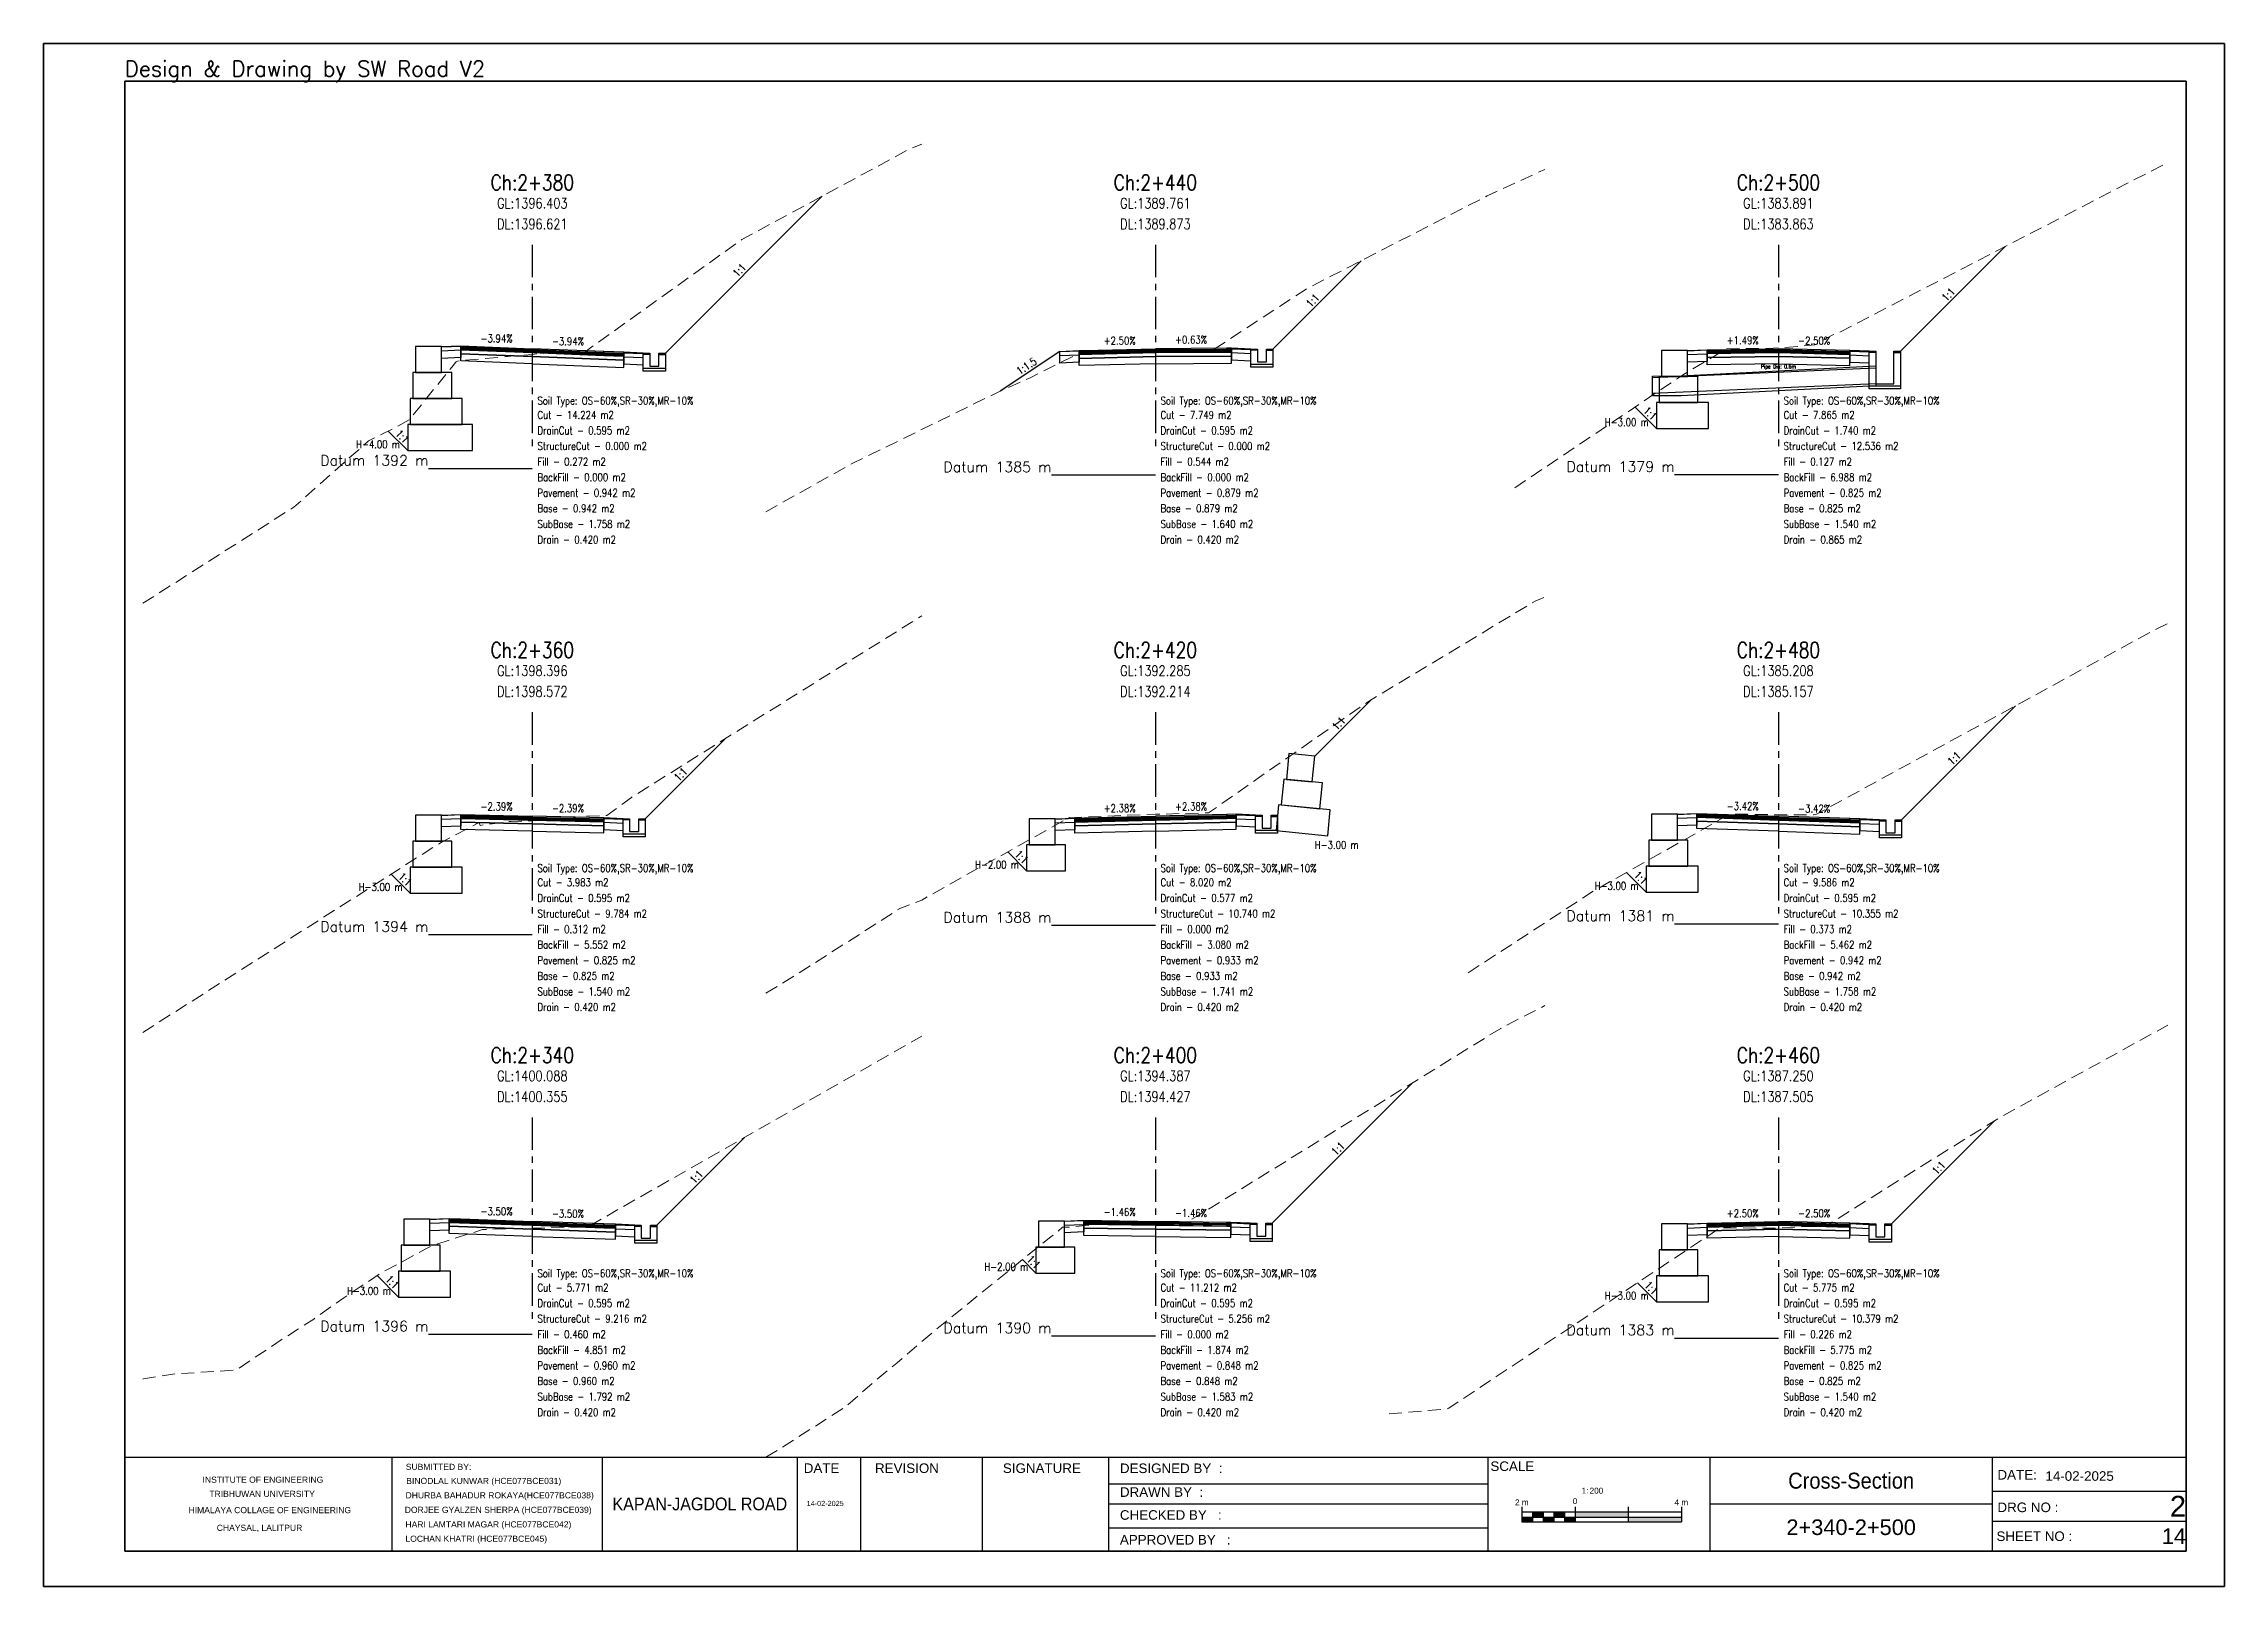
# Model space of a CAD drawing. Extents: x -19 to 1577, y -12 to 48.
# Drawn here: x 1385.2 to 1469.2, y -11.7 to 47.7 of the extents above; entities that cross this region are included whole.
import ezdxf
from ezdxf.enums import TextEntityAlignment as Align

# ---------------------------------------------------------------- set-up
doc = ezdxf.new("R2010")
doc.units = 0
doc.header["$MEASUREMENT"] = 0
doc.linetypes.add('Center', pattern=[2, 1.25, -0.25, 0.25, -0.25])
doc.linetypes.add('Dashed', pattern=[0.75, 0.5, -0.25])
for name, color, linetype in [('BackFill-Area', 7, 'Continuous'), ('Base', 6, 'Continuous'), ('Base-Area', 7, 'Continuous'), ('Cut-Area', 7, 'Continuous'), ('CutFillLine', 4, 'Continuous'), ('Drain', 3, 'Continuous'), ('Drain-Area', 7, 'Continuous'), ('DrainCut-Area', 7, 'Continuous'), ('ExtraWideningLayers', 7, 'Continuous'), ('Fill-Area', 7, 'Continuous'), ('Frame', 7, 'Continuous'), ('GabionBreastWall', 6, 'Continuous'), ('GabionRetainingWall', 140, 'Continuous'), ('Height', 7, 'Continuous'), ('L_CF_Slope', 7, 'Continuous'), ('L_Slope', 7, 'Continuous'), ('Pavement-Area', 7, 'Continuous'), ('PavementLayers', 1, 'Continuous'), ('PipeCulvert', 6, 'Continuous'), ('R_CF_Slope', 7, 'Continuous'), ('R_Slope', 7, 'Continuous'), ('Shoulder', 2, 'Continuous'), ('Soil Type', 7, 'Continuous'), ('StructureCut-Area', 7, 'Continuous'), ('SubBase', 7, 'Continuous'), ('SubBase-Area', 7, 'Continuous')]:
    doc.layers.add(name, color=color, linetype=linetype)
for name, color, linetype, lineweight in [('CenterLine', 5, 'Center', 25), ('ChainageTxt', 7, 'Continuous', 25), ('DatumLabel', 1, 'Continuous', 25), ('DLTxt', 1, 'Continuous', 25), ('GL', 104, 'Dashed', 18), ('GLTxt', 3, 'Continuous', 25)]:
    doc.layers.add(name, color=color, linetype=linetype, lineweight=lineweight)
doc.styles.add('ARIAL', font='arial.ttf')
doc.styles.get("Standard").update_dxf_attribs({"font": 'simplex.shx'})

msp = doc.modelspace()

# ---------------------------------------------------------------- texts
msp.add_text('Design & Drawing by SW Road V2', height=0.6).set_placement((1388.3, 46.3), align=Align.BOTTOM_LEFT)
at = {"layer": 'BackFill-Area', "width": 0.8}
for s, p in [('BackFill - 0.000 m2', (1404.2, 31.2)), ('BackFill - 0.000 m2', (1428.2, 31.2)), ('BackFill - 6.988 m2', (1452.2, 31.2)), ('BackFill - 5.552 m2', (1404.2, 13.2)), ('BackFill - 3.080 m2', (1428.2, 13.2)), ('BackFill - 5.462 m2', (1452.2, 13.2)), ('BackFill - 4.851 m2', (1404.2, -2.4)), ('BackFill - 1.874 m2', (1428.2, -2.4)), ('BackFill - 5.775 m2', (1452.2, -2.4))]:
    msp.add_text(s, height=0.3, dxfattribs=at).set_placement(p, align=Align.TOP_LEFT)
at = {"layer": 'Base-Area', "width": 0.8}
for s, p in [('Base - 0.942 m2', (1404.2, 30)), ('Base - 0.879 m2', (1428.2, 30)), ('Base - 0.825 m2', (1452.2, 30)), ('Base - 0.825 m2', (1404.2, 12)), ('Base - 0.933 m2', (1428.2, 12)), ('Base - 0.942 m2', (1452.2, 12)), ('Base - 0.960 m2', (1404.2, -3.6)), ('Base - 0.848 m2', (1428.2, -3.6)), ('Base - 0.825 m2', (1452.2, -3.6))]:
    msp.add_text(s, height=0.3, dxfattribs=at).set_placement(p, align=Align.TOP_LEFT)
at = {"layer": 'ChainageTxt', "width": 0.8}
for s, p in [('Ch:2+380', (1404, 42.4)), ('Ch:2+440', (1428, 42.4)), ('Ch:2+500', (1452, 42.4)), ('Ch:2+360', (1404, 24.4)), ('Ch:2+420', (1428, 24.4)), ('Ch:2+480', (1452, 24.4)), ('Ch:2+340', (1404, 8.8)), ('Ch:2+400', (1428, 8.8)), ('Ch:2+460', (1452, 8.8))]:
    msp.add_text(s, height=0.6, dxfattribs=at).set_placement(p, align=Align.MIDDLE_CENTER)
at = {"layer": 'Cut-Area', "width": 0.8}
for s, p in [('Cut - 14.224 m2', (1404.2, 33.6)), ('Cut - 7.749 m2', (1428.2, 33.6)), ('Cut - 7.865 m2', (1452.2, 33.6)), ('Cut - 3.983 m2', (1404.2, 15.6)), ('Cut - 8.020 m2', (1428.2, 15.6)), ('Cut - 9.586 m2', (1452.2, 15.6)), ('Cut - 5.771 m2', (1404.2, 0)), ('Cut - 11.212 m2', (1428.2, 0)), ('Cut - 5.775 m2', (1452.2, 0))]:
    msp.add_text(s, height=0.3, dxfattribs=at).set_placement(p, align=Align.TOP_LEFT)
at = {"layer": 'DatumLabel'}
for s, p in [('Datum 1392 m', (1400, 31.379)), ('Datum 1385 m', (1424, 31.127)), ('Datum 1379 m', (1448, 31.137)), ('Datum 1388 m', (1424, 13.786)), ('Datum 1381 m', (1448, 13.843)), ('Datum 1394 m', (1400, 13.428)), ('Datum 1396 m', (1400, -1.955)), ('Datum 1390 m', (1424, -2.027)), ('Datum 1383 m', (1448, -2.105))]:
    msp.add_text(s, height=0.4, dxfattribs=at).set_placement(p, align=Align.BOTTOM_RIGHT)
at = {"layer": 'DLTxt', "width": 0.8}
for s, p in [('DL:1396.621', (1404, 40.8)), ('DL:1389.873', (1428, 40.8)), ('DL:1383.863', (1452, 40.8)), ('DL:1398.572', (1404, 22.8)), ('DL:1392.214', (1428, 22.8)), ('DL:1385.157', (1452, 22.8)), ('DL:1400.355', (1404, 7.2)), ('DL:1394.427', (1428, 7.2)), ('DL:1387.505', (1452, 7.2))]:
    msp.add_text(s, height=0.4, dxfattribs=at).set_placement(p, align=Align.MIDDLE_CENTER)
at = {"layer": 'Drain-Area', "width": 0.8}
for s, p in [('Drain - 0.420 m2', (1404.2, 28.8)), ('Drain - 0.420 m2', (1428.2, 28.8)), ('Drain - 0.865 m2', (1452.2, 28.8)), ('Drain - 0.420 m2', (1404.2, 10.8)), ('Drain - 0.420 m2', (1428.2, 10.8)), ('Drain - 0.420 m2', (1452.2, 10.8)), ('Drain - 0.420 m2', (1404.2, -4.8)), ('Drain - 0.420 m2', (1428.2, -4.8)), ('Drain - 0.420 m2', (1452.2, -4.8))]:
    msp.add_text(s, height=0.3, dxfattribs=at).set_placement(p, align=Align.TOP_LEFT)
at = {"layer": 'DrainCut-Area', "width": 0.8}
for s, p in [('DrainCut - 0.595 m2', (1404.2, 33)), ('DrainCut - 0.595 m2', (1428.2, 33)), ('DrainCut - 1.740 m2', (1452.2, 33)), ('DrainCut - 0.595 m2', (1404.2, 15)), ('DrainCut - 0.577 m2', (1428.2, 15)), ('DrainCut - 0.595 m2', (1452.2, 15)), ('DrainCut - 0.595 m2', (1404.2, -0.6)), ('DrainCut - 0.595 m2', (1428.2, -0.6)), ('DrainCut - 0.595 m2', (1452.2, -0.6))]:
    msp.add_text(s, height=0.3, dxfattribs=at).set_placement(p, align=Align.TOP_LEFT)
at = {"layer": 'Fill-Area', "width": 0.8}
for s, p in [('Fill - 0.272 m2', (1404.2, 31.8)), ('Fill - 0.544 m2', (1428.2, 31.8)), ('Fill - 0.127 m2', (1452.2, 31.8)), ('Fill - 0.312 m2', (1404.2, 13.8)), ('Fill - 0.000 m2', (1428.2, 13.8)), ('Fill - 0.373 m2', (1452.2, 13.8)), ('Fill - 0.460 m2', (1404.2, -1.8)), ('Fill - 0.000 m2', (1428.2, -1.8)), ('Fill - 0.226 m2', (1452.2, -1.8))]:
    msp.add_text(s, height=0.3, dxfattribs=at).set_placement(p, align=Align.TOP_LEFT)
at = {"layer": 'GLTxt', "width": 0.8}
for s, p in [('GL:1396.403', (1404, 41.6)), ('GL:1389.761', (1428, 41.6)), ('GL:1383.891', (1452, 41.6)), ('GL:1398.396', (1404, 23.6)), ('GL:1392.285', (1428, 23.6)), ('GL:1385.208', (1452, 23.6)), ('GL:1400.088', (1404, 8)), ('GL:1394.387', (1428, 8)), ('GL:1387.250', (1452, 8))]:
    msp.add_text(s, height=0.4, dxfattribs=at).set_placement(p, align=Align.MIDDLE_CENTER)
at = {"layer": 'Height', "width": 0.8}
for s, p in [('H-3.00 m', (1447, 32.929)), ('H-4.00 m', (1398.9, 32.078)), ('H-2.00 m', (1422.742, 15.896)), ('H-3.00 m', (1399, 15.036)), ('H-3.00 m', (1446.61, 15.077)), ('H-2.00 m', (1423.1, 0.41)), ('H-3.00 m', (1398.55, -0.518)), ('H-3.00 m', (1447, -0.699))]:
    msp.add_text(s, height=0.3, dxfattribs=at).set_placement(p, align=Align.BOTTOM_RIGHT)
msp.add_text('H-3.00 m', height=0.3, dxfattribs=at).set_placement((1434.141, 17.044), align=Align.TOP_LEFT)
at = {"layer": 'L_CF_Slope', "width": 0.8}
for s, rotation, p in [('1:1.5', 33.69007, (1423.171, 35.13)), ('1:1', 315, (1446.887, 33.342)), ('1:1', 315, (1398.825, 32.453)), ('1:1', 315, (1422.677, 16.261)), ('1:1', 315, (1398.934, 15.402)), ('1:1', 315, (1446.531, 15.457)), ('1:1', 315, (1423.142, 0.668)), ('1:1', 315, (1398.436, -0.104)), ('1:1', 315, (1446.934, -0.333))]:
    msp.add_text(s, height=0.3, rotation=rotation, dxfattribs=at).set_placement(p, align=Align.BOTTOM_CENTER)
at = {"layer": 'L_Slope', "width": 0.8}
for s, p in [('-3.94%', (1402.625, 36.154)), ('+2.50%', (1426.625, 36.066)), ('+1.49%', (1450.625, 36.08)), ('-2.39%', (1402.625, 18.133)), ('-3.42%', (1450.625, 18.147)), ('+2.38%', (1426.625, 18.067)), ('-3.50%', (1402.625, 2.548)), ('-1.46%', (1426.625, 2.52)), ('+2.50%', (1450.625, 2.466))]:
    msp.add_text(s, height=0.3, dxfattribs=at).set_placement(p, align=Align.BOTTOM_CENTER)
at = {"layer": 'Pavement-Area', "width": 0.8}
for s, p in [('Pavement - 0.942 m2', (1404.2, 30.6)), ('Pavement - 0.879 m2', (1428.2, 30.6)), ('Pavement - 0.825 m2', (1452.2, 30.6)), ('Pavement - 0.825 m2', (1404.2, 12.6)), ('Pavement - 0.933 m2', (1428.2, 12.6)), ('Pavement - 0.942 m2', (1452.2, 12.6)), ('Pavement - 0.960 m2', (1404.2, -3)), ('Pavement - 0.848 m2', (1428.2, -3)), ('Pavement - 0.825 m2', (1452.2, -3))]:
    msp.add_text(s, height=0.3, dxfattribs=at).set_placement(p, align=Align.TOP_LEFT)
at = {"layer": 'PipeCulvert', "width": 0.8}
msp.add_text('Pipe Dia: 0.6m', height=0.15, dxfattribs=at).set_placement((1452, 35.315), align=Align.MIDDLE_CENTER)
at = {"layer": 'R_CF_Slope', "width": 0.8}
for p in [(1412.147, 38.851), (1434.227, 37.687), (1458.715, 37.916), (1435.227, 21.399), (1458.935, 20.058), (1409.883, 19.438), (1435.205, 5.03), (1410.488, 3.946), (1458.337, 4.289)]:
    msp.add_text('1:1', height=0.3, rotation=45, dxfattribs=at).set_placement(p, align=Align.BOTTOM_CENTER)
at = {"layer": 'R_Slope', "width": 0.8}
for s, p in [('-3.94%', (1405.375, 36.046)), ('+0.63%', (1429.375, 36.109)), ('-2.50%', (1453.375, 36.066)), ('+2.38%', (1429.375, 18.133)), ('-2.39%', (1405.375, 18.067)), ('-3.42%', (1453.375, 18.053)), ('-3.50%', (1405.375, 2.452)), ('-1.46%', (1429.375, 2.48)), ('-2.50%', (1453.375, 2.466))]:
    msp.add_text(s, height=0.3, dxfattribs=at).set_placement(p, align=Align.BOTTOM_CENTER)
at = {"layer": 'Soil Type', "width": 0.8}
for p in [(1404.2, 34), (1428.2, 34), (1452.2, 34), (1404.2, 16), (1428.2, 16), (1452.2, 16), (1404.2, 0.4), (1428.2, 0.4), (1452.2, 0.4)]:
    msp.add_text('Soil Type: OS-60%,SR-30%,MR-10%', height=0.3, dxfattribs=at).set_placement(p, align=Align.MIDDLE_LEFT)
at = {"layer": 'StructureCut-Area', "width": 0.8}
for s, p in [('StructureCut - 0.000 m2', (1404.2, 32.4)), ('StructureCut - 0.000 m2', (1428.2, 32.4)), ('StructureCut - 12.536 m2', (1452.2, 32.4)), ('StructureCut - 9.784 m2', (1404.2, 14.4)), ('StructureCut - 10.740 m2', (1428.2, 14.4)), ('StructureCut - 10.355 m2', (1452.2, 14.4)), ('StructureCut - 9.216 m2', (1404.2, -1.2)), ('StructureCut - 5.256 m2', (1428.2, -1.2)), ('StructureCut - 10.379 m2', (1452.2, -1.2))]:
    msp.add_text(s, height=0.3, dxfattribs=at).set_placement(p, align=Align.TOP_LEFT)
at = {"layer": 'SubBase-Area', "width": 0.8}
for s, p in [('SubBase - 1.758 m2', (1404.2, 29.4)), ('SubBase - 1.640 m2', (1428.2, 29.4)), ('SubBase - 1.540 m2', (1452.2, 29.4)), ('SubBase - 1.540 m2', (1404.2, 11.4)), ('SubBase - 1.741 m2', (1428.2, 11.4)), ('SubBase - 1.758 m2', (1452.2, 11.4)), ('SubBase - 1.792 m2', (1404.2, -4.2)), ('SubBase - 1.583 m2', (1428.2, -4.2)), ('SubBase - 1.540 m2', (1452.2, -4.2))]:
    msp.add_text(s, height=0.3, dxfattribs=at).set_placement(p, align=Align.TOP_LEFT)

# ---------------------------------------------------------------- blocks, each defined once
blk = doc.blocks.new('SheetA3-1')
at = {"layer": 'Frame', "color": 6, "linetype": 'Continuous', "lineweight": 35}
for p, q in [((397, 0), (0, 0)), ((0, 0), (0, -283)), ((397, -283), (397, 0)), ((0, -283), (397, -283))]:
    blk.add_line(p, q, dxfattribs=at)
at = {"layer": 'Frame', "linetype": 'Continuous', "lineweight": 30}
for p, q in [((397, -264.94), (0, -264.94)), ((51.51, -282.86), (51.51, -264.94)), ((91.94, -264.94), (91.94, -282.86)), ((129.6, -282.86), (129.6, -264.94)), ((141.75, -282.86), (141.75, -264.94)), ((165.2, -282.86), (165.2, -264.94)), ((189.51, -282.86), (189.51, -264.94)), ((262.53, -264.94), (262.53, -282.86)), ((305.32, -282.86), (305.32, -264.94)), ((359.69, -264.94), (359.69, -282.86)), ((189.51, -270.06), (262.53, -270.06)), ((359.69, -271.47), (397, -271.47)), ((189.51, -273.9), (262.53, -273.9)), ((305.32, -273.9), (359.69, -273.9)), ((189.51, -278.48), (262.53, -278.48)), ((359.69, -277.21), (397, -277.21))]:
    blk.add_line(p, q, dxfattribs=at)
at = {"layer": 'Frame', "color": 7, "linetype": 'Continuous'}
for p, q in [((269.08, -274.49), (269.08, -277.35)), ((299.8, -275.51), (269.08, -275.51)), ((269.08, -276.43), (299.8, -276.43)), ((271.13, -275.51), (271.13, -277.35)), ((273.18, -275.51), (273.18, -277.35)), ((275.23, -275.51), (275.23, -277.35)), ((277.28, -275.51), (277.28, -277.35)), ((279.32, -274.49), (279.32, -277.35)), ((289.56, -274.49), (289.56, -277.35)), ((299.8, -274.49), (299.8, -277.35)), ((269.08, -277.35), (299.8, -277.35))]:
    blk.add_line(p, q, dxfattribs=at)
at = {"layer": 'Frame', "color": 6, "linetype": 'Continuous', "lineweight": 35}
blk.add_lwpolyline([(-15.62, -289.77), (404.38, -289.77), (404.38, 7.23), (-15.62, 7.23)], close=True, dxfattribs=at)
at = {"layer": 'Frame', "color": 7, "linetype": 'Continuous'}
for points in [[(269.08, -276.43), (269.08, -277.35), (271.13, -276.43), (271.13, -277.35)], [(271.13, -275.51), (271.13, -276.43), (273.18, -275.51), (273.18, -276.43)], [(273.18, -276.43), (273.18, -277.35), (275.23, -276.43), (275.23, -277.35)], [(275.23, -276.43), (275.23, -275.51), (277.28, -276.43), (277.28, -275.51)], [(277.28, -276.43), (277.28, -277.35), (279.32, -276.43), (279.32, -277.35)], [(279.32, -276.43), (279.32, -275.51), (289.56, -276.43), (289.56, -275.51)], [(289.56, -276.43), (289.56, -277.35), (299.8, -276.43), (299.8, -277.35)]]:
    blk.add_solid(points, dxfattribs=at)
at = {"color": 1, "style": 'ARIAL'}
for tag, height, p in [('DWGNUM', 4, (397, -274.34)), ('SHEETNUM', 3, (397, -280.11))]:
    blk.add_attdef(tag, text='', height=height, dxfattribs=at).set_placement(p, align=Align.MIDDLE_RIGHT)
at = {"style": 'ARIAL'}
blk.add_attdef('CHRANGE', text='', height=3, dxfattribs=at).set_placement((332.51, -278.38), align=Align.MIDDLE_CENTER)
at = {"layer": 'Frame', "linetype": 'Continuous', "style": 'ARIAL'}
for s, height, p in [('INSTITUTE OF ENGINEERING', 1.1795, (26.62, -269.82)), ('SCALE ', 1.843, (267.6, -267.56))]:
    blk.add_text(s, height=height, dxfattribs=at).set_placement(p, align=Align.CENTER)
for s, height, p in [('SUBMITTED BY:', 1.1795, (54.13, -267.35)), ('DATE', 1.843, (130.78, -267.94)), ('REVISION', 1.843, (144.51, -267.94)), ('SIGNATURE', 1.843, (169.13, -267.94)), ('DESIGNED BY  :', 1.8429, (191.67, -267.96)), ('DHURBA BAHADUR ROKAYA(HCE077BCE038)', 1.1795, (54.09, -272.83)), ('BINODLAL KUNWAR (HCE077BCE031)', 1.1795, (54.23, -270.06)), ('DRAWN BY  :', 1.8429, (191.67, -272.54)), ('DORJEE GYALZEN SHERPA (HCE077BCE039)', 1.1795, (53.94, -275.63)), ('HARI LAMTARI MAGAR (HCE077BCE042)', 1.1795, (54.07, -278.43)), ('14-02-2025', 1, (131.34, -274.31)), ('CHECKED BY   :', 1.8429, (191.67, -276.95)), ('LOCHAN KHATRI (HCE077BCE045)', 1.1795, (54.07, -281.19)), ('APPROVED BY   :', 1.8429, (191.67, -281.72))]:
    blk.add_text(s, height=height, dxfattribs=at).set_placement(p)
at = {"layer": 'Frame', "color": 7, "linetype": 'Continuous', "style": 'ARIAL'}
for s, height, p in [('DATE:', 1.843, (360.68, -269.21)), ('14-02-2025', 1.843, (369.92, -269.45)), ('DRG NO : ', 1.843, (360.68, -275.48)), ('SHEET NO : ', 1.8429, (360.49, -281.04))]:
    blk.add_text(s, height=height, dxfattribs=at).set_placement(p)
at = {"layer": 'Frame', "linetype": 'Continuous', "style": 'ARIAL'}
for s, p in [('TRIBHUWAN UNIVERSITY', (26.46, -271.96)), ('HIMALAYA COLLAGE OF ENGINEERING', (27.95, -275.09)), ('CHAYSAL, LALITPUR', (25.97, -278.6))]:
    blk.add_text(s, height=1.1795, dxfattribs=at).set_placement(p, align=Align.MIDDLE)
at = {"layer": 'Frame', "color": 7, "linetype": 'Continuous', "style": 'ARIAL'}
for s, height, p in [('0', 1.13, (279.32, -273.93)), ('1: ', 1.126, (281.48, -271.89))]:
    blk.add_text(s, height=height, dxfattribs=at).set_placement(p, align=Align.CENTER)
at = {"layer": 'Frame', "linetype": 'Continuous', "lineweight": 30, "style": 'ARIAL', "width": 0.9}
for tag, height, p in [('DWGNAME', 3.07, (332.51, -269.42)), ('KAPAN-JAGDOLROAD', 2.46, (110.77, -273.9))]:
    blk.add_attdef(tag, text='', height=height, dxfattribs=at).set_placement(p, align=Align.MIDDLE_CENTER)
at = {"layer": 'Frame', "color": 7, "linetype": 'Continuous', "style": 'ARIAL'}
blk.add_attdef('HSCALE', (282.14, -271.91), '', height=1.13, dxfattribs=at)
for tag, p in [('V1', (269.08, -274.49)), ('V2', (299.8, -274.49))]:
    blk.add_attdef(tag, text='', height=1.13, dxfattribs=at).set_placement(p, align=Align.BOTTOM_CENTER)

# ---------------------------------------------------------------- linework, layer by layer
at = {"layer": 'Base'}
for points in [[(1404, 35.85), (1404, 35.7), (1401.25, 35.808), (1401.25, 35.808), (1401.25, 35.958), (1404, 35.85)], [(1404, 35.85), (1404, 35.7), (1407.527, 35.561), (1407.527, 35.561), (1407.527, 35.711), (1404, 35.85)], [(1428, 35.85), (1428, 35.7), (1425.071, 35.627), (1425.071, 35.627), (1425.071, 35.777), (1428, 35.85)], [(1428, 35.85), (1428, 35.7), (1430.929, 35.718), (1430.929, 35.718), (1430.929, 35.868), (1428, 35.85)], [(1452, 35.85), (1452, 35.7), (1449.25, 35.659), (1449.25, 35.659), (1449.25, 35.809), (1452, 35.85)], [(1452, 35.85), (1452, 35.7), (1454.75, 35.631), (1454.75, 35.631), (1454.75, 35.781), (1452, 35.85)], [(1404, 17.85), (1404, 17.7), (1401.25, 17.766), (1401.25, 17.766), (1401.25, 17.916), (1404, 17.85)], [(1404, 17.85), (1404, 17.7), (1406.75, 17.634), (1406.75, 17.634), (1406.75, 17.784), (1404, 17.85)], [(1428, 17.85), (1428, 17.7), (1424.892, 17.626), (1424.892, 17.626), (1424.892, 17.776), (1428, 17.85)], [(1428, 17.85), (1428, 17.7), (1431.108, 17.774), (1431.108, 17.774), (1431.108, 17.924), (1428, 17.85)], [(1452, 17.85), (1452, 17.7), (1448.86, 17.807), (1448.86, 17.807), (1448.86, 17.957), (1452, 17.85)], [(1452, 17.85), (1452, 17.7), (1455.14, 17.593), (1455.14, 17.593), (1455.14, 17.743), (1452, 17.85)], [(1404, 2.25), (1404, 2.1), (1400.8, 2.212), (1400.8, 2.212), (1400.8, 2.362), (1404, 2.25)], [(1404, 2.25), (1404, 2.1), (1407.2, 1.988), (1407.2, 1.988), (1407.2, 2.138), (1404, 2.25)], [(1428, 2.25), (1428, 2.1), (1425.25, 2.14), (1425.25, 2.14), (1425.25, 2.29), (1428, 2.25)], [(1428, 2.25), (1428, 2.1), (1430.903, 2.058), (1430.903, 2.058), (1430.903, 2.208), (1428, 2.25)], [(1452, 2.25), (1452, 2.1), (1449.25, 2.031), (1449.25, 2.031), (1449.25, 2.181), (1452, 2.25)], [(1452, 2.25), (1452, 2.1), (1454.75, 2.031), (1454.75, 2.031), (1454.75, 2.181), (1452, 2.25)]]:
    msp.add_lwpolyline(points, dxfattribs=at)
at = {"layer": 'CenterLine'}
for p, q in [((1404, 40), (1404, 32)), ((1428, 40), (1428, 32)), ((1452, 40), (1452, 32)), ((1404, 22), (1404, 14)), ((1428, 22), (1428, 14)), ((1452, 22), (1452, 14)), ((1404, 6.4), (1404, -1.6)), ((1428, 6.4), (1428, -1.6)), ((1452, 6.4), (1452, -1.6))]:
    msp.add_line(p, q, dxfattribs=at)
at = {"layer": 'CutFillLine'}
for points in [[(1409.127, 35.831), (1415.167, 41.871)], [(1456.7, 35.901), (1460.729, 39.931)], [(1432.529, 35.988), (1435.926, 39.386)], [(1424.321, 35.897), (1422.021, 34.363)], [(1447.3, 32.929), (1446.475, 33.754)], [(1399.2, 32.078), (1398.45, 32.828)], [(1434.141, 20.313), (1436.314, 22.485)], [(1456.74, 17.863), (1461.13, 22.253)], [(1408.35, 17.904), (1411.416, 20.971)], [(1423.042, 15.896), (1422.312, 16.626)], [(1399.3, 15.036), (1398.567, 15.768)], [(1446.91, 15.077), (1446.152, 15.836)], [(1432.503, 2.328), (1437.906, 7.732)], [(1456.35, 2.301), (1460.325, 6.276)], [(1408.8, 2.258), (1412.176, 5.634)], [(1423.4, 0.41), (1422.884, 0.927)], [(1398.85, -0.518), (1398.022, 0.31)], [(1447.3, -0.699), (1446.568, 0.033)]]:
    msp.add_lwpolyline(points, dxfattribs=at)
at = {"layer": 'DatumLabel'}
for p, q in [((1404, 31.379), (1400, 31.379)), ((1428, 31.127), (1424, 31.127)), ((1452, 31.137), (1448, 31.137)), ((1428, 13.786), (1424, 13.786)), ((1452, 13.843), (1448, 13.843)), ((1404, 13.428), (1400, 13.428)), ((1404, -1.955), (1400, -1.955)), ((1428, -2.027), (1424, -2.027)), ((1452, -2.105), (1448, -2.105))]:
    msp.add_line(p, q, dxfattribs=at)
at = {"layer": 'Drain'}
for points in [[(1408.277, 35.831), (1408.527, 35.831), (1408.527, 35.781), (1408.527, 35.331), (1408.877, 35.331), (1408.877, 35.781), (1408.877, 35.831), (1409.127, 35.831), (1409.127, 35.781), (1409.127, 35.331), (1409.127, 35.231), (1409.127, 35.131), (1408.277, 35.131), (1408.277, 35.231), (1408.277, 35.331), (1408.277, 35.781), (1408.277, 35.831)], [(1408.527, 35.781), (1408.277, 35.781)], [(1408.877, 35.781), (1409.127, 35.781)], [(1431.679, 35.988), (1431.929, 35.988), (1431.929, 35.938), (1431.929, 35.488), (1432.279, 35.488), (1432.279, 35.938), (1432.279, 35.988), (1432.529, 35.988), (1432.529, 35.938), (1432.529, 35.488), (1432.529, 35.388), (1432.529, 35.288), (1431.679, 35.288), (1431.679, 35.388), (1431.679, 35.488), (1431.679, 35.938), (1431.679, 35.988)], [(1431.929, 35.938), (1431.679, 35.938)], [(1432.529, 35.388), (1431.679, 35.388)], [(1432.279, 35.938), (1432.529, 35.938)], [(1455.5, 35.901), (1455.75, 35.901), (1455.75, 35.851), (1455.75, 34.651), (1456.45, 34.651), (1456.45, 35.851), (1456.45, 35.901), (1456.7, 35.901), (1456.7, 35.851), (1456.7, 34.651), (1456.7, 34.551), (1456.7, 34.451), (1455.5, 34.451), (1455.5, 34.551), (1455.5, 34.651), (1455.5, 35.851), (1455.5, 35.901)], [(1455.75, 35.851), (1455.5, 35.851)], [(1456.45, 35.851), (1456.7, 35.851)], [(1409.127, 35.231), (1408.277, 35.231)], [(1456.7, 34.551), (1455.5, 34.551)], [(1407.5, 17.904), (1407.75, 17.904), (1407.75, 17.854), (1407.75, 17.404), (1408.1, 17.404), (1408.1, 17.854), (1408.1, 17.904), (1408.35, 17.904), (1408.35, 17.854), (1408.35, 17.404), (1408.35, 17.304), (1408.35, 17.204), (1407.5, 17.204), (1407.5, 17.304), (1407.5, 17.404), (1407.5, 17.854), (1407.5, 17.904)], [(1407.75, 17.854), (1407.5, 17.854)], [(1408.1, 17.854), (1408.35, 17.854)], [(1431.858, 18.044), (1432.108, 18.044), (1432.108, 17.994), (1432.108, 17.544), (1432.458, 17.544), (1432.458, 17.994), (1432.458, 18.044), (1432.708, 18.044), (1432.708, 17.994), (1432.708, 17.544), (1432.708, 17.444), (1432.708, 17.344), (1431.858, 17.344), (1431.858, 17.444), (1431.858, 17.544), (1431.858, 17.994), (1431.858, 18.044)], [(1432.108, 17.994), (1431.858, 17.994)], [(1432.458, 17.994), (1432.708, 17.994)], [(1455.89, 17.863), (1456.14, 17.863), (1456.14, 17.813), (1456.14, 17.363), (1456.49, 17.363), (1456.49, 17.813), (1456.49, 17.863), (1456.74, 17.863), (1456.74, 17.813), (1456.74, 17.363), (1456.74, 17.263), (1456.74, 17.163), (1455.89, 17.163), (1455.89, 17.263), (1455.89, 17.363), (1455.89, 17.813), (1455.89, 17.863)], [(1456.14, 17.813), (1455.89, 17.813)], [(1456.49, 17.813), (1456.74, 17.813)], [(1408.35, 17.304), (1407.5, 17.304)], [(1432.708, 17.444), (1431.858, 17.444)], [(1456.74, 17.263), (1455.89, 17.263)], [(1407.95, 2.258), (1408.2, 2.258), (1408.2, 2.208), (1408.2, 1.758), (1408.55, 1.758), (1408.55, 2.208), (1408.55, 2.258), (1408.8, 2.258), (1408.8, 2.208), (1408.8, 1.758), (1408.8, 1.658), (1408.8, 1.558), (1407.95, 1.558), (1407.95, 1.658), (1407.95, 1.758), (1407.95, 2.208), (1407.95, 2.258)], [(1408.2, 2.208), (1407.95, 2.208)], [(1408.55, 2.208), (1408.8, 2.208)], [(1431.653, 2.328), (1431.903, 2.328), (1431.903, 2.278), (1431.903, 1.828), (1432.253, 1.828), (1432.253, 2.278), (1432.253, 2.328), (1432.503, 2.328), (1432.503, 2.278), (1432.503, 1.828), (1432.503, 1.728), (1432.503, 1.628), (1431.653, 1.628), (1431.653, 1.728), (1431.653, 1.828), (1431.653, 2.278), (1431.653, 2.328)], [(1431.903, 2.278), (1431.653, 2.278)], [(1432.503, 1.728), (1431.653, 1.728)], [(1432.253, 2.278), (1432.503, 2.278)], [(1455.5, 2.301), (1455.75, 2.301), (1455.75, 2.251), (1455.75, 1.801), (1456.1, 1.801), (1456.1, 2.251), (1456.1, 2.301), (1456.35, 2.301), (1456.35, 2.251), (1456.35, 1.801), (1456.35, 1.701), (1456.35, 1.601), (1455.5, 1.601), (1455.5, 1.701), (1455.5, 1.801), (1455.5, 2.251), (1455.5, 2.301)], [(1455.75, 2.251), (1455.5, 2.251)], [(1456.35, 1.701), (1455.5, 1.701)], [(1456.1, 2.251), (1456.35, 2.251)], [(1408.8, 1.658), (1407.95, 1.658)]]:
    msp.add_lwpolyline(points, dxfattribs=at)
at = {"layer": 'ExtraWideningLayers'}
for points in [[(1406.75, 35.892), (1406.75, 35.842), (1407.527, 35.811), (1407.527, 35.811), (1407.527, 35.861), (1406.75, 35.892)], [(1406.75, 35.842), (1406.75, 35.792), (1407.527, 35.761), (1407.527, 35.761), (1407.527, 35.811), (1406.75, 35.842)], [(1406.75, 35.792), (1406.75, 35.742), (1407.527, 35.711), (1407.527, 35.711), (1407.527, 35.761), (1406.75, 35.792)], [(1425.25, 35.931), (1425.25, 35.881), (1425.071, 35.877), (1425.071, 35.877), (1425.071, 35.927), (1425.25, 35.931)], [(1425.25, 35.881), (1425.25, 35.831), (1425.071, 35.827), (1425.071, 35.827), (1425.071, 35.877), (1425.25, 35.881)], [(1425.25, 35.831), (1425.25, 35.781), (1425.071, 35.777), (1425.071, 35.777), (1425.071, 35.827), (1425.25, 35.831)], [(1430.75, 36.017), (1430.75, 35.967), (1430.929, 35.968), (1430.929, 35.968), (1430.929, 36.018), (1430.75, 36.017)], [(1430.75, 35.967), (1430.75, 35.917), (1430.929, 35.918), (1430.929, 35.918), (1430.929, 35.968), (1430.75, 35.967)], [(1430.75, 35.917), (1430.75, 35.867), (1430.929, 35.868), (1430.929, 35.868), (1430.929, 35.918), (1430.75, 35.917)], [(1425.25, 17.935), (1425.25, 17.885), (1424.892, 17.876), (1424.892, 17.876), (1424.892, 17.926), (1425.25, 17.935)], [(1425.25, 17.885), (1425.25, 17.835), (1424.892, 17.826), (1424.892, 17.826), (1424.892, 17.876), (1425.25, 17.885)], [(1425.25, 17.835), (1425.25, 17.785), (1424.892, 17.776), (1424.892, 17.776), (1424.892, 17.826), (1425.25, 17.835)], [(1430.75, 18.065), (1430.75, 18.015), (1431.108, 18.024), (1431.108, 18.024), (1431.108, 18.074), (1430.75, 18.065)], [(1430.75, 18.015), (1430.75, 17.965), (1431.108, 17.974), (1431.108, 17.974), (1431.108, 18.024), (1430.75, 18.015)], [(1430.75, 17.965), (1430.75, 17.915), (1431.108, 17.924), (1431.108, 17.924), (1431.108, 17.974), (1430.75, 17.965)], [(1449.25, 18.094), (1449.25, 18.044), (1448.86, 18.057), (1448.86, 18.057), (1448.86, 18.107), (1449.25, 18.094)], [(1449.25, 18.044), (1449.25, 17.994), (1448.86, 18.007), (1448.86, 18.007), (1448.86, 18.057), (1449.25, 18.044)], [(1449.25, 17.994), (1449.25, 17.944), (1448.86, 17.957), (1448.86, 17.957), (1448.86, 18.007), (1449.25, 17.994)], [(1454.75, 17.906), (1454.75, 17.856), (1455.14, 17.843), (1455.14, 17.843), (1455.14, 17.893), (1454.75, 17.906)], [(1454.75, 17.856), (1454.75, 17.806), (1455.14, 17.793), (1455.14, 17.793), (1455.14, 17.843), (1454.75, 17.856)], [(1454.75, 17.806), (1454.75, 17.756), (1455.14, 17.743), (1455.14, 17.743), (1455.14, 17.793), (1454.75, 17.806)], [(1401.25, 2.496), (1401.25, 2.446), (1400.8, 2.462), (1400.8, 2.462), (1400.8, 2.512), (1401.25, 2.496)], [(1401.25, 2.446), (1401.25, 2.396), (1400.8, 2.412), (1400.8, 2.412), (1400.8, 2.462), (1401.25, 2.446)], [(1401.25, 2.396), (1401.25, 2.346), (1400.8, 2.362), (1400.8, 2.362), (1400.8, 2.412), (1401.25, 2.396)], [(1406.75, 2.304), (1406.75, 2.254), (1407.2, 2.238), (1407.2, 2.238), (1407.2, 2.288), (1406.75, 2.304)], [(1406.75, 2.254), (1406.75, 2.204), (1407.2, 2.188), (1407.2, 2.188), (1407.2, 2.238), (1406.75, 2.254)], [(1406.75, 2.204), (1406.75, 2.154), (1407.2, 2.138), (1407.2, 2.138), (1407.2, 2.188), (1406.75, 2.204)], [(1430.75, 2.36), (1430.75, 2.31), (1430.903, 2.308), (1430.903, 2.308), (1430.903, 2.358), (1430.75, 2.36)], [(1430.75, 2.31), (1430.75, 2.26), (1430.903, 2.258), (1430.903, 2.258), (1430.903, 2.308), (1430.75, 2.31)], [(1430.75, 2.26), (1430.75, 2.21), (1430.903, 2.208), (1430.903, 2.208), (1430.903, 2.258), (1430.75, 2.26)]]:
    msp.add_lwpolyline(points, dxfattribs=at)
at = {"layer": 'GabionBreastWall'}
for points in [[(1433.047, 19.417), (1434.042, 19.317), (1434.141, 20.313), (1433.146, 20.412), (1433.047, 19.417)], [(1432.848, 18.432), (1434.34, 18.283), (1434.44, 19.278), (1432.947, 19.427), (1432.848, 18.432)], [(1432.649, 17.447), (1434.639, 17.248), (1434.738, 18.243), (1432.748, 18.442), (1432.649, 17.447)]]:
    msp.add_lwpolyline(points, dxfattribs=at)
at = {"layer": 'GabionRetainingWall'}
for points in [[(1400.5, 36.078), (1399.5, 36.078), (1399.5, 35.078), (1400.5, 35.078), (1400.5, 36.078)], [(1448.5, 35.929), (1447.5, 35.929), (1447.5, 34.929), (1448.5, 34.929), (1448.5, 35.929)], [(1400.9, 35.078), (1399.4, 35.078), (1399.4, 34.078), (1400.9, 34.078), (1400.9, 35.078)], [(1448.9, 34.929), (1447.4, 34.929), (1447.4, 33.929), (1448.9, 33.929), (1448.9, 34.929)], [(1401.3, 34.078), (1399.3, 34.078), (1399.3, 33.078), (1401.3, 33.078), (1401.3, 34.078)], [(1449.3, 33.929), (1447.3, 33.929), (1447.3, 32.929), (1449.3, 32.929), (1449.3, 33.929)], [(1401.7, 33.078), (1399.2, 33.078), (1399.2, 32.078), (1401.7, 32.078), (1401.7, 33.078)], [(1400.5, 18.036), (1399.5, 18.036), (1399.5, 17.036), (1400.5, 17.036), (1400.5, 18.036)], [(1424.142, 17.896), (1423.142, 17.896), (1423.142, 16.896), (1424.142, 16.896), (1424.142, 17.896)], [(1448.11, 18.077), (1447.11, 18.077), (1447.11, 17.077), (1448.11, 17.077), (1448.11, 18.077)], [(1400.9, 17.036), (1399.4, 17.036), (1399.4, 16.036), (1400.9, 16.036), (1400.9, 17.036)], [(1424.542, 16.896), (1423.042, 16.896), (1423.042, 15.896), (1424.542, 15.896), (1424.542, 16.896)], [(1448.51, 17.077), (1447.01, 17.077), (1447.01, 16.077), (1448.51, 16.077), (1448.51, 17.077)], [(1401.3, 16.036), (1399.3, 16.036), (1399.3, 15.036), (1401.3, 15.036), (1401.3, 16.036)], [(1448.91, 16.077), (1446.91, 16.077), (1446.91, 15.077), (1448.91, 15.077), (1448.91, 16.077)], [(1400.05, 2.482), (1399.05, 2.482), (1399.05, 1.482), (1400.05, 1.482), (1400.05, 2.482)], [(1424.5, 2.41), (1423.5, 2.41), (1423.5, 1.41), (1424.5, 1.41), (1424.5, 2.41)], [(1448.5, 2.301), (1447.5, 2.301), (1447.5, 1.301), (1448.5, 1.301), (1448.5, 2.301)], [(1400.45, 1.482), (1398.95, 1.482), (1398.95, 0.482), (1400.45, 0.482), (1400.45, 1.482)], [(1424.9, 1.41), (1423.4, 1.41), (1423.4, 0.41), (1424.9, 0.41), (1424.9, 1.41)], [(1448.9, 1.301), (1447.4, 1.301), (1447.4, 0.301), (1448.9, 0.301), (1448.9, 1.301)], [(1400.85, 0.482), (1398.85, 0.482), (1398.85, -0.518), (1400.85, -0.518), (1400.85, 0.482)], [(1449.3, 0.301), (1447.3, 0.301), (1447.3, -0.699), (1449.3, -0.699), (1449.3, 0.301)]]:
    msp.add_lwpolyline(points, dxfattribs=at)
at = {"layer": 'GL', "flags": 128}
for points in [[(1389, 26.196), (1394.819, 29.903), (1397.696, 32.452), (1398.598, 32.901), (1399.264, 33.27), (1400.963, 35.367), (1401.03, 35.454), (1401.074, 35.491), (1401.115, 35.524), (1401.29, 35.546), (1404, 35.782), (1405.089, 35.877), (1406.039, 35.884), (1412.069, 40.199), (1418.561, 43.702), (1419, 43.878)], [(1413, 29.72), (1416.351, 31.594), (1421.99, 34.349), (1423.176, 34.881), (1425.164, 35.875), (1426.775, 35.893), (1428, 35.888), (1428.049, 35.888), (1430.209, 35.945), (1433.807, 38.294), (1440.778, 41.885), (1443, 42.902)], [(1441.848, 30.645), (1448.342, 35.009), (1450.004, 35.997), (1451.591, 36.013), (1452, 36.029), (1452.222, 36.038), (1453.397, 36.146), (1453.398, 36.143), (1454.072, 36.527), (1454.3, 36.607), (1467, 43.172)], [(1413, 11.186), (1414.131, 11.874), (1418.151, 14.441), (1419.004, 14.771), (1420.574, 15.658), (1424.68, 17.945), (1427.567, 18.059), (1428, 18.072), (1430.048, 18.13), (1436.25, 22.447), (1442.634, 26.281), (1443, 26.439)], [(1389, 9.674), (1400.294, 16.869), (1400.485, 16.992), (1401.955, 17.755), (1401.995, 17.647), (1401.996, 17.647), (1403.189, 17.801), (1404, 17.824), (1404.996, 17.851), (1406.005, 18.001), (1406.871, 18.024), (1407.823, 18.722), (1419, 25.716)], [(1440.05, 11.974), (1444.888, 15.122), (1450.136, 18.085), (1451.694, 18.057), (1451.919, 18.051), (1452, 18.051), (1453.352, 18.051), (1453.445, 18.062), (1466.41, 25.132), (1467, 25.42)], [(1413, -6.683), (1413.482, -6.39), (1416.088, -4.726), (1417.147, -3.793), (1418.048, -3.049), (1419.475, -1.827), (1423.976, 1.809), (1424.129, 1.914), (1424.427, 2.176), (1424.702, 2.178), (1426.637, 2.38), (1426.673, 2.382), (1427.071, 2.373), (1427.866, 2.358), (1428, 2.36), (1428.287, 2.364), (1429.168, 2.36), (1429.23, 2.38), (1429.589, 2.586), (1441.301, 9.831), (1443, 10.706)], [(1389, -3.673), (1389.028, -3.659), (1390.227, -3.476), (1392.591, -3.325), (1394.543, -2.026), (1395.581, -1.36), (1396.744, -0.543), (1398.139, 0.388), (1399.88, 1.332), (1400.128, 1.46), (1402.076, 2.08), (1403.043, 2.114), (1404, 2.133), (1405.993, 2.172), (1406.107, 2.17), (1419, 9.529)], [(1437, -5.016), (1439.234, -4.823), (1439.281, -4.808), (1439.298, -4.797), (1439.713, -4.521), (1449.754, 2.15), (1449.916, 2.154), (1451.851, 2.136), (1452, 2.144), (1452.969, 2.196), (1453.792, 2.198), (1460.526, 6.402), (1467, 9.952)]]:
    msp.add_lwpolyline(points, dxfattribs=at)
at = {"layer": 'PavementLayers'}
for points in [[(1404, 36), (1404, 35.95), (1401.25, 36.058), (1401.25, 36.058), (1401.25, 36.108), (1404, 36)], [(1404, 35.95), (1404, 35.9), (1401.25, 36.008), (1401.25, 36.008), (1401.25, 36.058), (1404, 35.95)], [(1404, 35.9), (1404, 35.85), (1401.25, 35.958), (1401.25, 35.958), (1401.25, 36.008), (1404, 35.9)], [(1404, 36), (1404, 35.95), (1406.75, 35.842), (1406.75, 35.842), (1406.75, 35.892), (1404, 36)], [(1404, 35.95), (1404, 35.9), (1406.75, 35.792), (1406.75, 35.792), (1406.75, 35.842), (1404, 35.95)], [(1404, 35.9), (1404, 35.85), (1406.75, 35.742), (1406.75, 35.742), (1406.75, 35.792), (1404, 35.9)], [(1428, 36), (1428, 35.95), (1425.25, 35.881), (1425.25, 35.881), (1425.25, 35.931), (1428, 36)], [(1428, 35.95), (1428, 35.9), (1425.25, 35.831), (1425.25, 35.831), (1425.25, 35.881), (1428, 35.95)], [(1428, 35.9), (1428, 35.85), (1425.25, 35.781), (1425.25, 35.781), (1425.25, 35.831), (1428, 35.9)], [(1428, 36), (1428, 35.95), (1430.75, 35.967), (1430.75, 35.967), (1430.75, 36.017), (1428, 36)], [(1428, 35.95), (1428, 35.9), (1430.75, 35.917), (1430.75, 35.917), (1430.75, 35.967), (1428, 35.95)], [(1428, 35.9), (1428, 35.85), (1430.75, 35.867), (1430.75, 35.867), (1430.75, 35.917), (1428, 35.9)], [(1452, 36), (1452, 35.95), (1449.25, 35.909), (1449.25, 35.909), (1449.25, 35.959), (1452, 36)], [(1452, 35.95), (1452, 35.9), (1449.25, 35.859), (1449.25, 35.859), (1449.25, 35.909), (1452, 35.95)], [(1452, 35.9), (1452, 35.85), (1449.25, 35.809), (1449.25, 35.809), (1449.25, 35.859), (1452, 35.9)], [(1452, 36), (1452, 35.95), (1454.75, 35.881), (1454.75, 35.881), (1454.75, 35.931), (1452, 36)], [(1452, 35.95), (1452, 35.9), (1454.75, 35.831), (1454.75, 35.831), (1454.75, 35.881), (1452, 35.95)], [(1452, 35.9), (1452, 35.85), (1454.75, 35.781), (1454.75, 35.781), (1454.75, 35.831), (1452, 35.9)], [(1404, 18), (1404, 17.95), (1401.25, 18.016), (1401.25, 18.016), (1401.25, 18.066), (1404, 18)], [(1404, 17.95), (1404, 17.9), (1401.25, 17.966), (1401.25, 17.966), (1401.25, 18.016), (1404, 17.95)], [(1404, 17.9), (1404, 17.85), (1401.25, 17.916), (1401.25, 17.916), (1401.25, 17.966), (1404, 17.9)], [(1404, 18), (1404, 17.95), (1406.75, 17.884), (1406.75, 17.884), (1406.75, 17.934), (1404, 18)], [(1404, 17.95), (1404, 17.9), (1406.75, 17.834), (1406.75, 17.834), (1406.75, 17.884), (1404, 17.95)], [(1404, 17.9), (1404, 17.85), (1406.75, 17.784), (1406.75, 17.784), (1406.75, 17.834), (1404, 17.9)], [(1428, 18), (1428, 17.95), (1425.25, 17.885), (1425.25, 17.885), (1425.25, 17.935), (1428, 18)], [(1428, 17.95), (1428, 17.9), (1425.25, 17.835), (1425.25, 17.835), (1425.25, 17.885), (1428, 17.95)], [(1428, 17.9), (1428, 17.85), (1425.25, 17.785), (1425.25, 17.785), (1425.25, 17.835), (1428, 17.9)], [(1428, 18), (1428, 17.95), (1430.75, 18.015), (1430.75, 18.015), (1430.75, 18.065), (1428, 18)], [(1428, 17.95), (1428, 17.9), (1430.75, 17.965), (1430.75, 17.965), (1430.75, 18.015), (1428, 17.95)], [(1428, 17.9), (1428, 17.85), (1430.75, 17.915), (1430.75, 17.915), (1430.75, 17.965), (1428, 17.9)], [(1452, 18), (1452, 17.95), (1449.25, 18.044), (1449.25, 18.044), (1449.25, 18.094), (1452, 18)], [(1452, 17.95), (1452, 17.9), (1449.25, 17.994), (1449.25, 17.994), (1449.25, 18.044), (1452, 17.95)], [(1452, 17.9), (1452, 17.85), (1449.25, 17.944), (1449.25, 17.944), (1449.25, 17.994), (1452, 17.9)], [(1452, 18), (1452, 17.95), (1454.75, 17.856), (1454.75, 17.856), (1454.75, 17.906), (1452, 18)], [(1452, 17.95), (1452, 17.9), (1454.75, 17.806), (1454.75, 17.806), (1454.75, 17.856), (1452, 17.95)], [(1452, 17.9), (1452, 17.85), (1454.75, 17.756), (1454.75, 17.756), (1454.75, 17.806), (1452, 17.9)], [(1404, 2.4), (1404, 2.35), (1401.25, 2.446), (1401.25, 2.446), (1401.25, 2.496), (1404, 2.4)], [(1404, 2.35), (1404, 2.3), (1401.25, 2.396), (1401.25, 2.396), (1401.25, 2.446), (1404, 2.35)], [(1404, 2.3), (1404, 2.25), (1401.25, 2.346), (1401.25, 2.346), (1401.25, 2.396), (1404, 2.3)], [(1404, 2.4), (1404, 2.35), (1406.75, 2.254), (1406.75, 2.254), (1406.75, 2.304), (1404, 2.4)], [(1404, 2.35), (1404, 2.3), (1406.75, 2.204), (1406.75, 2.204), (1406.75, 2.254), (1404, 2.35)], [(1404, 2.3), (1404, 2.25), (1406.75, 2.154), (1406.75, 2.154), (1406.75, 2.204), (1404, 2.3)], [(1428, 2.4), (1428, 2.35), (1425.25, 2.39), (1425.25, 2.39), (1425.25, 2.44), (1428, 2.4)], [(1428, 2.35), (1428, 2.3), (1425.25, 2.34), (1425.25, 2.34), (1425.25, 2.39), (1428, 2.35)], [(1428, 2.3), (1428, 2.25), (1425.25, 2.29), (1425.25, 2.29), (1425.25, 2.34), (1428, 2.3)], [(1428, 2.4), (1428, 2.35), (1430.75, 2.31), (1430.75, 2.31), (1430.75, 2.36), (1428, 2.4)], [(1428, 2.35), (1428, 2.3), (1430.75, 2.26), (1430.75, 2.26), (1430.75, 2.31), (1428, 2.35)], [(1428, 2.3), (1428, 2.25), (1430.75, 2.21), (1430.75, 2.21), (1430.75, 2.26), (1428, 2.3)], [(1452, 2.4), (1452, 2.35), (1449.25, 2.281), (1449.25, 2.281), (1449.25, 2.331), (1452, 2.4)], [(1452, 2.35), (1452, 2.3), (1449.25, 2.231), (1449.25, 2.231), (1449.25, 2.281), (1452, 2.35)], [(1452, 2.3), (1452, 2.25), (1449.25, 2.181), (1449.25, 2.181), (1449.25, 2.231), (1452, 2.3)], [(1452, 2.4), (1452, 2.35), (1454.75, 2.281), (1454.75, 2.281), (1454.75, 2.331), (1452, 2.4)], [(1452, 2.35), (1452, 2.3), (1454.75, 2.231), (1454.75, 2.231), (1454.75, 2.281), (1452, 2.35)], [(1452, 2.3), (1452, 2.25), (1454.75, 2.181), (1454.75, 2.181), (1454.75, 2.231), (1452, 2.3)]]:
    msp.add_lwpolyline(points, dxfattribs=at)
at = {"layer": 'PipeCulvert'}
for points in [[(1452, 35.149), (1455.75, 35.336), (1455.75, 35.251), (1455.75, 34.651), (1455.75, 34.566), (1448.25, 34.191), (1447.143, 34.191), (1447.143, 34.946), (1448.25, 34.961), (1455.75, 35.336)], [(1455.75, 35.251), (1447.143, 34.876)], [(1455.75, 34.651), (1447.143, 34.276)]]:
    msp.add_lwpolyline(points, dxfattribs=at)
at = {"layer": 'Shoulder'}
for p, q in [((1401.25, 36.088), (1400.5, 36.058)), ((1401.25, 35.938), (1400.5, 35.908)), ((1407.527, 35.841), (1408.277, 35.811)), ((1407.527, 35.691), (1408.277, 35.661)), ((1425.071, 35.907), (1424.321, 35.877)), ((1425.071, 35.757), (1424.321, 35.727)), ((1430.929, 35.998), (1431.679, 35.968)), ((1430.929, 35.848), (1431.679, 35.818)), ((1449.25, 35.939), (1448.5, 35.909)), ((1449.25, 35.789), (1448.5, 35.759)), ((1454.75, 35.911), (1455.5, 35.881)), ((1454.75, 35.761), (1455.5, 35.731)), ((1401.25, 18.046), (1400.5, 18.016)), ((1401.25, 17.896), (1400.5, 17.866)), ((1406.75, 17.914), (1407.5, 17.884)), ((1406.75, 17.764), (1407.5, 17.734)), ((1424.892, 17.906), (1424.142, 17.876)), ((1424.892, 17.756), (1424.142, 17.726)), ((1431.108, 18.054), (1431.858, 18.024)), ((1431.108, 17.904), (1431.858, 17.874)), ((1448.86, 18.087), (1448.11, 18.057)), ((1448.86, 17.937), (1448.11, 17.907)), ((1455.14, 17.873), (1455.89, 17.843)), ((1455.14, 17.723), (1455.89, 17.693)), ((1400.8, 2.492), (1400.05, 2.462)), ((1400.8, 2.342), (1400.05, 2.312)), ((1407.2, 2.268), (1407.95, 2.238)), ((1407.2, 2.118), (1407.95, 2.088)), ((1425.25, 2.42), (1424.5, 2.39)), ((1425.25, 2.27), (1424.5, 2.24)), ((1430.903, 2.338), (1431.653, 2.308)), ((1430.903, 2.188), (1431.653, 2.158)), ((1449.25, 2.311), (1448.5, 2.281)), ((1449.25, 2.161), (1448.5, 2.131)), ((1454.75, 2.311), (1455.5, 2.281)), ((1454.75, 2.161), (1455.5, 2.131))]:
    msp.add_line(p, q, dxfattribs=at)
for points in [[(1401.25, 36.108), (1401.25, 36.088), (1401.25, 35.938), (1401.25, 35.658), (1400.5, 35.628), (1400.5, 35.908), (1400.5, 36.058), (1400.5, 36.078), (1401.25, 36.108)], [(1407.527, 35.861), (1407.527, 35.841), (1407.527, 35.691), (1407.527, 35.411), (1408.277, 35.381), (1408.277, 35.661), (1408.277, 35.811), (1408.277, 35.831), (1407.527, 35.861)], [(1425.071, 35.927), (1425.071, 35.907), (1425.071, 35.757), (1425.071, 35.477), (1424.321, 35.447), (1424.321, 35.727), (1424.321, 35.877), (1424.321, 35.897), (1425.071, 35.927)], [(1430.929, 36.018), (1430.929, 35.998), (1430.929, 35.848), (1430.929, 35.568), (1431.679, 35.538), (1431.679, 35.818), (1431.679, 35.968), (1431.679, 35.988), (1430.929, 36.018)], [(1449.25, 35.959), (1449.25, 35.939), (1449.25, 35.789), (1449.25, 35.509), (1448.5, 35.479), (1448.5, 35.759), (1448.5, 35.909), (1448.5, 35.929), (1449.25, 35.959)], [(1454.75, 35.931), (1454.75, 35.911), (1454.75, 35.761), (1454.75, 35.481), (1455.5, 35.451), (1455.5, 35.731), (1455.5, 35.881), (1455.5, 35.901), (1454.75, 35.931)], [(1401.25, 18.066), (1401.25, 18.046), (1401.25, 17.896), (1401.25, 17.616), (1400.5, 17.586), (1400.5, 17.866), (1400.5, 18.016), (1400.5, 18.036), (1401.25, 18.066)], [(1406.75, 17.934), (1406.75, 17.914), (1406.75, 17.764), (1406.75, 17.484), (1407.5, 17.454), (1407.5, 17.734), (1407.5, 17.884), (1407.5, 17.904), (1406.75, 17.934)], [(1424.892, 17.926), (1424.892, 17.906), (1424.892, 17.756), (1424.892, 17.476), (1424.142, 17.446), (1424.142, 17.726), (1424.142, 17.876), (1424.142, 17.896), (1424.892, 17.926)], [(1431.108, 18.074), (1431.108, 18.054), (1431.108, 17.904), (1431.108, 17.624), (1431.858, 17.594), (1431.858, 17.874), (1431.858, 18.024), (1431.858, 18.044), (1431.108, 18.074)], [(1448.86, 18.107), (1448.86, 18.087), (1448.86, 17.937), (1448.86, 17.657), (1448.11, 17.627), (1448.11, 17.907), (1448.11, 18.057), (1448.11, 18.077), (1448.86, 18.107)], [(1455.14, 17.893), (1455.14, 17.873), (1455.14, 17.723), (1455.14, 17.443), (1455.89, 17.413), (1455.89, 17.693), (1455.89, 17.843), (1455.89, 17.863), (1455.14, 17.893)], [(1400.8, 2.512), (1400.8, 2.492), (1400.8, 2.342), (1400.8, 2.062), (1400.05, 2.032), (1400.05, 2.312), (1400.05, 2.462), (1400.05, 2.482), (1400.8, 2.512)], [(1407.2, 2.288), (1407.2, 2.268), (1407.2, 2.118), (1407.2, 1.838), (1407.95, 1.808), (1407.95, 2.088), (1407.95, 2.238), (1407.95, 2.258), (1407.2, 2.288)], [(1425.25, 2.44), (1425.25, 2.42), (1425.25, 2.27), (1425.25, 1.99), (1424.5, 1.96), (1424.5, 2.24), (1424.5, 2.39), (1424.5, 2.41), (1425.25, 2.44)], [(1430.903, 2.358), (1430.903, 2.338), (1430.903, 2.188), (1430.903, 1.908), (1431.653, 1.878), (1431.653, 2.158), (1431.653, 2.308), (1431.653, 2.328), (1430.903, 2.358)], [(1449.25, 2.331), (1449.25, 2.311), (1449.25, 2.161), (1449.25, 1.881), (1448.5, 1.851), (1448.5, 2.131), (1448.5, 2.281), (1448.5, 2.301), (1449.25, 2.331)], [(1454.75, 2.331), (1454.75, 2.311), (1454.75, 2.161), (1454.75, 1.881), (1455.5, 1.851), (1455.5, 2.131), (1455.5, 2.281), (1455.5, 2.301), (1454.75, 2.331)]]:
    msp.add_lwpolyline(points, dxfattribs=at)
at = {"layer": 'SubBase'}
for points in [[(1404, 35.7), (1404, 35.42), (1401.25, 35.528), (1401.25, 35.528), (1401.25, 35.808), (1404, 35.7)], [(1404, 35.7), (1404, 35.42), (1407.527, 35.281), (1407.527, 35.281), (1407.527, 35.561), (1404, 35.7)], [(1428, 35.7), (1428, 35.42), (1425.071, 35.347), (1425.071, 35.347), (1425.071, 35.627), (1428, 35.7)], [(1428, 35.7), (1428, 35.42), (1430.929, 35.438), (1430.929, 35.438), (1430.929, 35.718), (1428, 35.7)], [(1452, 35.7), (1452, 35.42), (1449.25, 35.379), (1449.25, 35.379), (1449.25, 35.659), (1452, 35.7)], [(1452, 35.7), (1452, 35.42), (1454.75, 35.351), (1454.75, 35.351), (1454.75, 35.631), (1452, 35.7)], [(1404, 17.7), (1404, 17.42), (1401.25, 17.486), (1401.25, 17.486), (1401.25, 17.766), (1404, 17.7)], [(1404, 17.7), (1404, 17.42), (1406.75, 17.354), (1406.75, 17.354), (1406.75, 17.634), (1404, 17.7)], [(1428, 17.7), (1428, 17.42), (1424.892, 17.346), (1424.892, 17.346), (1424.892, 17.626), (1428, 17.7)], [(1428, 17.7), (1428, 17.42), (1431.108, 17.494), (1431.108, 17.494), (1431.108, 17.774), (1428, 17.7)], [(1452, 17.7), (1452, 17.42), (1448.86, 17.527), (1448.86, 17.527), (1448.86, 17.807), (1452, 17.7)], [(1452, 17.7), (1452, 17.42), (1455.14, 17.313), (1455.14, 17.313), (1455.14, 17.593), (1452, 17.7)], [(1404, 2.1), (1404, 1.82), (1400.8, 1.932), (1400.8, 1.932), (1400.8, 2.212), (1404, 2.1)], [(1404, 2.1), (1404, 1.82), (1407.2, 1.708), (1407.2, 1.708), (1407.2, 1.988), (1404, 2.1)], [(1428, 2.1), (1428, 1.82), (1425.25, 1.86), (1425.25, 1.86), (1425.25, 2.14), (1428, 2.1)], [(1428, 2.1), (1428, 1.82), (1430.903, 1.778), (1430.903, 1.778), (1430.903, 2.058), (1428, 2.1)], [(1452, 2.1), (1452, 1.82), (1449.25, 1.751), (1449.25, 1.751), (1449.25, 2.031), (1452, 2.1)], [(1452, 2.1), (1452, 1.82), (1454.75, 1.751), (1454.75, 1.751), (1454.75, 2.031), (1452, 2.1)]]:
    msp.add_lwpolyline(points, dxfattribs=at)

# ---------------------------------------------------------------- block references
ref = msp.add_blockref('SheetA3-1', (1388.3, 46.3), dxfattribs=dict(xscale=0.200000002980232, yscale=0.200000002980232, zscale=0.200000002980232))
ref.add_attrib('CHRANGE', '2+340-2+500', dxfattribs={"height": 0.6, "style": 'ARIAL'}).set_placement((1454.801, -9.377), align=Align.MIDDLE_CENTER)
ref.add_attrib('DWGNUM', '2', dxfattribs={"color": 1, "height": 0.8, "style": 'ARIAL'}).set_placement((1467.7, -8.568), align=Align.MIDDLE_RIGHT)
ref.add_attrib('SHEETNUM', '14', dxfattribs={"color": 1, "height": 0.6, "style": 'ARIAL'}).set_placement((1467.7, -9.721), align=Align.MIDDLE_RIGHT)
ref.add_attrib('DWGNAME', 'Cross-Section', dxfattribs={"layer": 'Frame', "linetype": 'Continuous', "lineweight": 30, "height": 0.61431, "style": 'ARIAL', "width": 0.9}).set_placement((1454.801, -7.585), align=Align.MIDDLE_CENTER)
ref.add_attrib('ROADNAME', 'KAPAN-JAGDOL ROAD', dxfattribs={"layer": 'Frame', "linetype": 'Continuous', "lineweight": 30, "height": 0.49145, "style": 'ARIAL', "width": 0.9}).set_placement((1410.453, -8.481), align=Align.MIDDLE_CENTER)
ref.add_attrib('HSCALE', '200', (1444.727, -8.083), dxfattribs={"layer": 'Frame', "color": 7, "linetype": 'Continuous', "height": 0.2252, "style": 'ARIAL'})
ref.add_attrib('V1', '2 m', dxfattribs={"layer": 'Frame', "color": 7, "linetype": 'Continuous', "height": 0.2252, "style": 'ARIAL'}).set_placement((1442.117, -8.597), align=Align.BOTTOM_CENTER)
ref.add_attrib('V2', '4 m', dxfattribs={"layer": 'Frame', "color": 7, "linetype": 'Continuous', "height": 0.2252, "style": 'ARIAL'}).set_placement((1448.26, -8.597), align=Align.BOTTOM_CENTER)

msp.set_redraw_order([(e.dxf.handle, doc.entitydb.next_handle()) for e in msp.query("TEXT MTEXT ATTDEF DIMENSION ARC_DIMENSION")])  # texts and dimensions are drawn at this point

doc.saveas('drawing.dxf')
